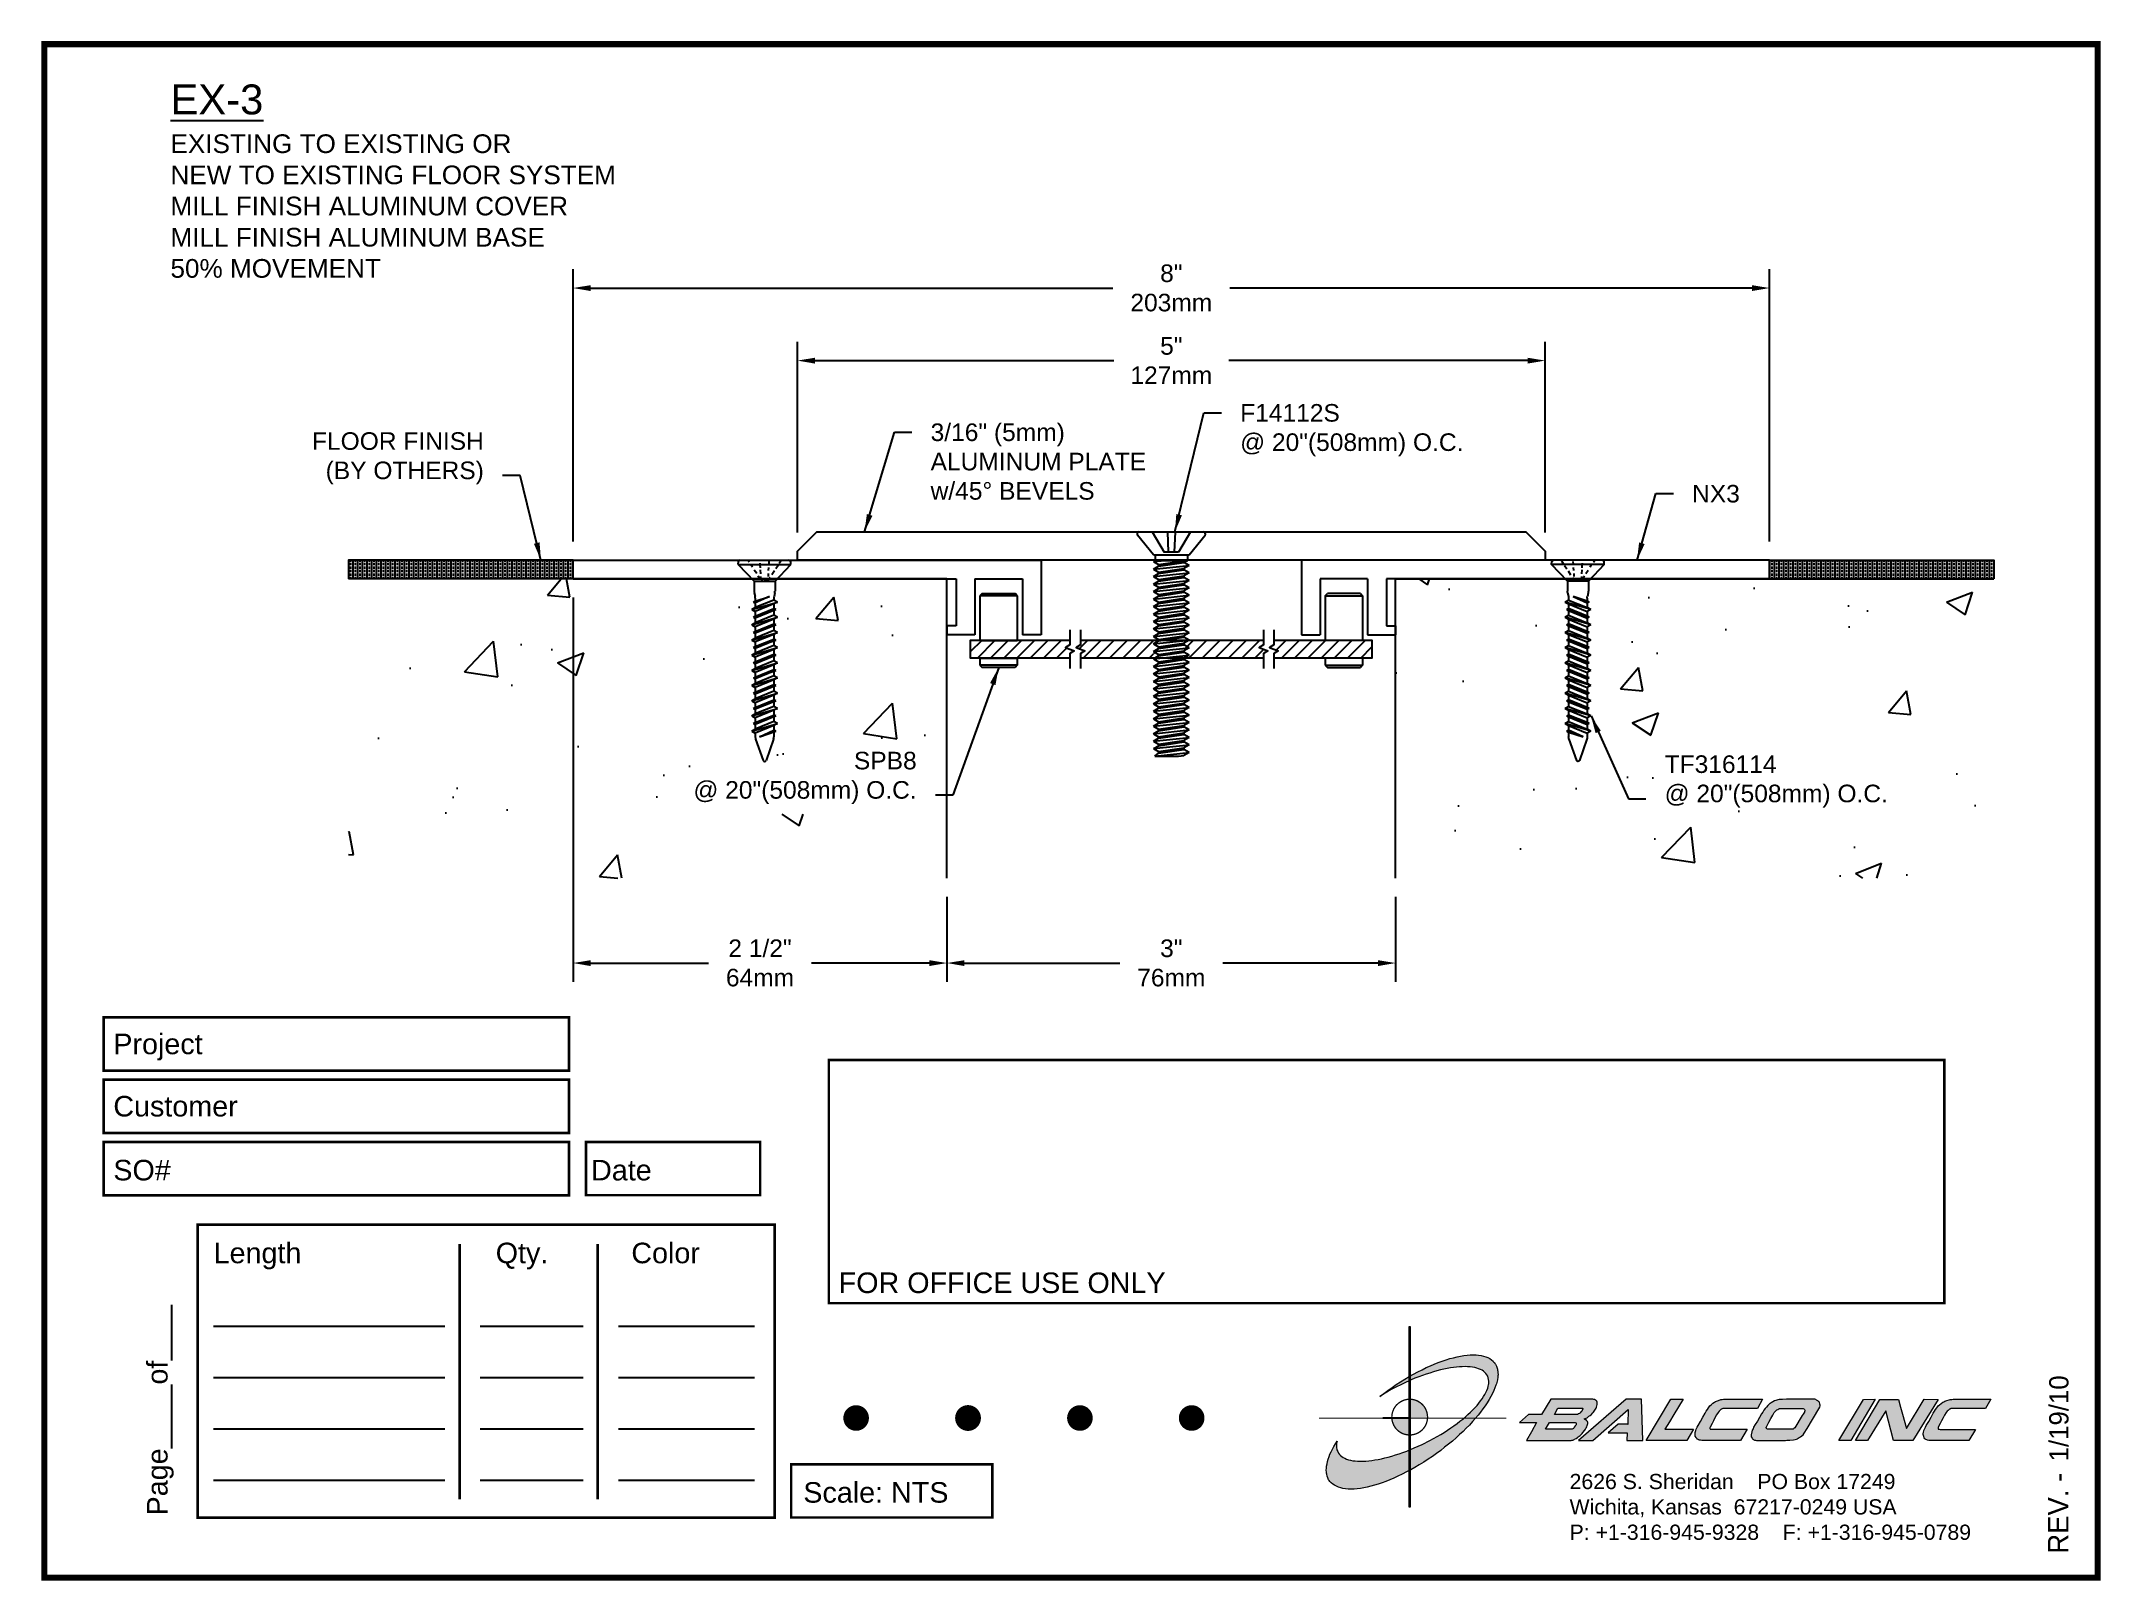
# Paper-space layout 'Layout1' of a CAD drawing. Header units: inches. Extents: x 0 to 10, y 0 to 7.5.
# The model-space entities are those that its viewports show. They can reach past a viewport. Long polylines and large blocks are cut down to what shows.
import ezdxf

# ---------------------------------------------------------------- set-up
doc = ezdxf.new("R2010")
doc.units = ezdxf.units.IN
doc.header["$MEASUREMENT"] = 0
for name, color, linetype in [('Anchors', 4, 'Continuous'), ('Border', 7, 'Continuous'), ('Conditions', 1, 'Continuous'), ('Dimensions', 3, 'Continuous'), ('Metals', 7, 'Continuous'), ('Text', 2, 'Continuous')]:
    doc.layers.add(name, color=color, linetype=linetype)
doc.styles.add('Arial', font='arial.ttf')
doc.styles.add('Copyright', font='ERASDEMI.TTF')
doc.dimstyles.new('ARIAL', dxfattribs={"dimtxt": 0.1175, "dimasz": 0.1175, "dimexe": 0.125, "dimexo": 0.125, "dimgap": 0.125, "dimtad": 0, "dimtih": 1, "dimtoh": 1, "dimdec": 4, "dimzin": 0, "dimdsep": 46, "dimlunit": 4, "dimtxsty": 'Arial', "dimcen": 0.09, "dimadec": 0, "dimazin": 0, "dimtfac": 1, "dimtdec": 4, "dimtofl": 0, "dimtmove": 0, "dimatfit": 3, "dimfxl": 0, "dimfrac": 2, "dimtolj": 1, "dimtzin": 0, "dimarcsym": 0})

psp = doc.layouts.get("Layout1")

msp = doc.modelspace()

# ---------------------------------------------------------------- texts
at = {"layer": 'Text', "attachment_point": 1, "style": 'Arial'}
for s, insert, char_height, width in [('{\\LEX-3\\P\\H0.625x;\\lEXISTING TO EXISTING OR\\PNEW TO EXISTING FLOOR SYSTEM\\PMILL FINISH ALUMINUM COVER\\PMILL FINISH ALUMINUM BASE\\P50% MOVEMENT}', (0.37227, 6.86164), 0.2, 4.1875), ('3/16" (5mm)  ALUMINUM PLATE\\Pw/45%%D BEVELS', (5.4547, 4.59568), 0.1175, 1.5988927)]:
    msp.add_mtext(s, dxfattribs=dict(at, insert=insert, char_height=char_height, width=width))
at = {"layer": 'Text', "char_height": 0.1175, "style": 'Arial'}
for s, insert, attachment_point in [('F14112S\\P@ 20"(508mm) O.C.', (7.52446, 4.72541), 1), ('FLOOR FINISH\\P(BY OTHERS)', (2.46745, 4.18823), 9), ('\\A1;NX3', (10.54596, 4.18524), 1), ('SPB8\\P@ 20"(508mm) O.C.', (5.36154, 2.05233), 9), ('TF316114\\P@ 20"(508mm) O.C.', (10.36246, 2.02846), 7)]:
    msp.add_mtext(s, dxfattribs=dict(at, insert=insert, attachment_point=attachment_point))

# ---------------------------------------------------------------- blocks, each defined once
blk = doc.blocks.new('CADlogo')
h = blk.add_hatch(color=256)
h.paths.add_polyline_path([(0.918, 1.81), (0.909, 1.81), (0.909, 1.322), (0.918, 1.327)])
h.paths.add_polyline_path([(0.918, 1.285), (0.909, 1.281), (0.909, 1.1), (0.918, 1.1)])
h.paths.add_polyline_path([(0.918, 0.917), (0.909, 0.917), (0.909, 0.762), (0.909, 0.753), (0.91, 0.753), (0.918, 0.753)])
h.paths.add_polyline_path([(0.918, 1.091), (0.918, 1.1), (0.91, 1.1), (0.909, 1.1), (0.909, 0.917), (0.918, 0.917), (0.918, 0.919), (0.915, 0.919)])
h.paths.add_polyline_path([(0.918, 0.412), (0.909, 0.407), (0.909, 0.049), (0.918, 0.049)])
h.paths.add_polyline_path([(0.918, 0.753), (0.909, 0.753), (0.909, 0.606), (0.918, 0.609)])
h.paths.add_polyline_path([(0.918, 0.609), (0.909, 0.606), (0.909, 0.407), (0.918, 0.412)])
h.paths.add_polyline_path([(0.918, 1.327), (0.909, 1.322), (0.909, 1.281), (0.918, 1.285)])
h = blk.add_hatch(color=175)
h.paths.add_polyline_path([(0.574, 0.51), (0.543, 0.506), (0.514, 0.502), (0.487, 0.499), (0.459, 0.499), (0.432, 0.497), (0.406, 0.499), (0.382, 0.5), (0.36, 0.502), (0.338, 0.508), (0.318, 0.511), (0.298, 0.519), (0.282, 0.526), (0.265, 0.533), (0.252, 0.543), (0.24, 0.553), (0.234, 0.559), (0.229, 0.564), (0.22, 0.577), (0.212, 0.592), (0.205, 0.607), (0.203, 0.616), (0.201, 0.627), (0.199, 0.643), (0.201, 0.66), (0.201, 0.671), (0.205, 0.682), (0.207, 0.694), (0.19, 0.667), (0.176, 0.641), (0.161, 0.616), (0.148, 0.59), (0.137, 0.566), (0.128, 0.543), (0.119, 0.519), (0.113, 0.495), (0.108, 0.473), (0.104, 0.451), (0.103, 0.44), (0.103, 0.429), (0.101, 0.409), (0.103, 0.391), (0.104, 0.38), (0.106, 0.371), (0.11, 0.352), (0.115, 0.336), (0.124, 0.318), (0.13, 0.31), (0.135, 0.301), (0.143, 0.294), (0.15, 0.286), (0.165, 0.274), (0.181, 0.263), (0.199, 0.254), (0.22, 0.244), (0.242, 0.237), (0.263, 0.232), (0.289, 0.228), (0.315, 0.226), (0.342, 0.226), (0.371, 0.226), (0.402, 0.23), (0.434, 0.233), (0.467, 0.239), (0.499, 0.246), (0.534, 0.254), (0.571, 0.263), (0.606, 0.275), (0.644, 0.286), (0.682, 0.301), (0.721, 0.318), (0.759, 0.334), (0.799, 0.352), (0.841, 0.371), (0.882, 0.393), (0.909, 0.407), (0.909, 0.606), (0.884, 0.596), (0.847, 0.583), (0.81, 0.57), (0.774, 0.559), (0.739, 0.548), (0.704, 0.537), (0.671, 0.53), (0.638, 0.522), (0.606, 0.515)])
h.paths.add_polyline_path([(1.18, 0.738), (1.109, 0.698), (1.034, 0.661), (0.957, 0.627), (0.918, 0.609), (0.918, 0.412), (0.924, 0.414), (0.964, 0.438), (1.006, 0.462), (1.05, 0.489), (1.092, 0.517), (1.134, 0.544), (1.174, 0.574), (1.215, 0.603), (1.253, 0.634), (1.291, 0.663), (1.328, 0.694), (1.365, 0.725), (1.399, 0.757), (1.432, 0.788), (1.463, 0.819), (1.494, 0.85), (1.524, 0.883), (1.554, 0.917), (1.44, 0.917), (1.429, 0.908), (1.401, 0.886), (1.374, 0.864), (1.343, 0.842), (1.312, 0.822), (1.28, 0.8), (1.248, 0.778), (1.215, 0.758)])
h.paths.add_polyline_path([(1.769, 1.382), (1.767, 1.393), (1.763, 1.404), (1.758, 1.422), (1.749, 1.441), (1.743, 1.45), (1.738, 1.457), (1.73, 1.464), (1.725, 1.472), (1.709, 1.485), (1.692, 1.496), (1.674, 1.506), (1.654, 1.514), (1.632, 1.521), (1.61, 1.527), (1.584, 1.53), (1.559, 1.532), (1.531, 1.532), (1.502, 1.532), (1.471, 1.53), (1.44, 1.527), (1.407, 1.521), (1.374, 1.514), (1.339, 1.505), (1.304, 1.496), (1.268, 1.485), (1.229, 1.472), (1.191, 1.457), (1.152, 1.442), (1.114, 1.426), (1.074, 1.408), (1.034, 1.388), (0.991, 1.367), (0.951, 1.346), (0.918, 1.327), (0.918, 1.285), (0.926, 1.289), (0.964, 1.305), (1.001, 1.32), (1.037, 1.333), (1.074, 1.346), (1.109, 1.356), (1.143, 1.367), (1.178, 1.378), (1.213, 1.386), (1.246, 1.393), (1.277, 1.4), (1.31, 1.406), (1.339, 1.41), (1.368, 1.413), (1.398, 1.417), (1.425, 1.417), (1.452, 1.419), (1.476, 1.417), (1.502, 1.415), (1.524, 1.413), (1.546, 1.408), (1.566, 1.404), (1.584, 1.397), (1.602, 1.389), (1.617, 1.382), (1.632, 1.373), (1.644, 1.362), (1.65, 1.356), (1.655, 1.351), (1.665, 1.338), (1.672, 1.325), (1.677, 1.309), (1.681, 1.294), (1.683, 1.278), (1.683, 1.261), (1.683, 1.252), (1.681, 1.243), (1.677, 1.225), (1.672, 1.207), (1.665, 1.186), (1.655, 1.166), (1.644, 1.146), (1.632, 1.126), (1.619, 1.106), (1.602, 1.084), (1.586, 1.062), (1.568, 1.04), (1.548, 1.018), (1.527, 0.996), (1.504, 0.974), (1.48, 0.952), (1.456, 0.93), (1.44, 0.917), (1.554, 0.917), (1.579, 0.945), (1.602, 0.976), (1.626, 1.007), (1.648, 1.038), (1.668, 1.067), (1.687, 1.097), (1.703, 1.128), (1.719, 1.155), (1.732, 1.185), (1.743, 1.212), (1.752, 1.239), (1.758, 1.252), (1.762, 1.265), (1.767, 1.291), (1.771, 1.314), (1.771, 1.327), (1.773, 1.338), (1.771, 1.362), (1.771, 1.373)])
h.paths.add_polyline_path([(0.867, 1.296), (0.825, 1.271), (0.781, 1.243), (0.741, 1.214), (0.701, 1.186), (0.66, 1.157), (0.622, 1.128), (0.675, 1.161), (0.732, 1.194), (0.79, 1.225), (0.82, 1.239), (0.851, 1.254), (0.909, 1.281), (0.909, 1.322)])
h = blk.add_hatch(color=256)
h.paths.add_polyline_path([(1.074, 0.991), (1.07, 1.001), (1.065, 1.011), (1.059, 1.021), (1.053, 1.03), (1.046, 1.038), (1.039, 1.047), (1.031, 1.054), (1.022, 1.062), (1.014, 1.068), (1.004, 1.074), (0.995, 1.08), (0.985, 1.085), (0.975, 1.089), (0.964, 1.093), (0.954, 1.096), (0.943, 1.098), (0.932, 1.099), (0.921, 1.1), (0.918, 1.1), (0.918, 0.917), (0.94, 0.917), (1.086, 0.917), (1.087, 0.927), (1.086, 0.938), (1.085, 0.949), (1.083, 0.96), (1.081, 0.97), (1.078, 0.981)])
h.paths.add_polyline_path([(0.909, 0.917), (0.739, 0.917), (0.74, 0.91), (0.741, 0.899), (0.743, 0.888), (0.746, 0.878), (0.75, 0.867), (0.754, 0.857), (0.758, 0.847), (0.764, 0.837), (0.77, 0.828), (0.776, 0.819), (0.783, 0.811), (0.791, 0.803), (0.799, 0.795), (0.808, 0.788), (0.817, 0.782), (0.826, 0.776), (0.836, 0.771), (0.846, 0.766), (0.856, 0.762), (0.867, 0.759), (0.877, 0.757), (0.888, 0.755), (0.899, 0.753), (0.909, 0.753)])
h.paths.add_polyline_path([(0.918, 1.1), (0.91, 1.1), (0.909, 1.1), (0.909, 0.917), (0.918, 0.917)])
h = blk.add_hatch(color=256)
h.paths.add_polyline_path([(2.148, 0.874), (2.098, 0.784), (2.049, 0.7), (2.484, 0.7), (2.491, 0.702), (2.501, 0.703), (2.508, 0.705), (2.512, 0.707), (2.517, 0.711), (2.532, 0.72), (2.546, 0.729), (2.554, 0.735), (2.563, 0.74), (2.572, 0.747), (2.581, 0.757), (2.59, 0.768), (2.599, 0.777), (2.616, 0.799), (2.623, 0.811), (2.63, 0.822), (2.636, 0.833), (2.641, 0.844), (2.645, 0.855), (2.647, 0.864), (2.647, 0.879), (2.645, 0.883), (2.641, 0.886), (2.638, 0.892), (2.629, 0.899), (2.619, 0.905), (2.612, 0.91), (2.64, 0.921), (2.658, 0.936), (2.669, 0.943), (2.678, 0.95), (2.694, 0.967), (2.702, 0.976), (2.709, 0.985), (2.716, 0.994), (2.722, 1.005), (2.727, 1.014), (2.731, 1.025), (2.735, 1.038), (2.736, 1.049), (2.738, 1.062), (2.738, 1.073), (2.733, 1.082), (2.727, 1.088), (2.72, 1.093), (2.713, 1.097), (2.704, 1.099), (2.694, 1.1), (2.685, 1.102), (2.674, 1.102), (2.285, 1.102), (2.195, 0.952), (2.069, 0.952), (1.981, 0.874)])
h.paths.add_polyline_path([(2.274, 0.874), (2.53, 0.874), (2.534, 0.865), (2.532, 0.852), (2.524, 0.841), (2.515, 0.828), (2.505, 0.815), (2.493, 0.81), (2.49, 0.808), (2.235, 0.808)], flags=16)
h.paths.add_polyline_path([(2.321, 0.952), (2.356, 1.014), (2.587, 1.014), (2.592, 1.014), (2.597, 1.014), (2.597, 1.003), (2.59, 0.991), (2.583, 0.98), (2.569, 0.966), (2.555, 0.958), (2.546, 0.952), (2.535, 0.952)], flags=16)
h.paths.add_polyline_path([(3.04, 1.002), (3.036, 0.859), (2.941, 0.859), (2.844, 0.773), (3.031, 0.773), (3.027, 0.7), (3.181, 0.7), (3.168, 1.102), (3.02, 1.102), (2.557, 0.7), (2.694, 0.7)])
h.paths.add_polyline_path([(3.214, 0.7), (3.611, 0.7), (3.675, 0.808), (3.397, 0.808), (3.441, 0.881), (3.483, 0.952), (3.574, 1.102), (3.454, 1.102)])
h.paths.add_polyline_path([(3.788, 0.965), (3.766, 0.927), (3.743, 0.885), (3.721, 0.846), (3.71, 0.83), (3.702, 0.811), (3.697, 0.795), (3.693, 0.778), (3.691, 0.769), (3.691, 0.76), (3.691, 0.749), (3.693, 0.74), (3.7, 0.727), (3.708, 0.716), (3.711, 0.714), (3.724, 0.705), (3.733, 0.702), (3.744, 0.702), (3.757, 0.7), (3.774, 0.7), (4.134, 0.7), (4.196, 0.808), (3.854, 0.808), (3.841, 0.808), (3.833, 0.816), (3.836, 0.826), (3.843, 0.841), (3.856, 0.864), (3.869, 0.892), (3.883, 0.921), (3.898, 0.949), (3.914, 0.972), (3.924, 0.983), (3.931, 0.992), (3.943, 1.002), (3.954, 1.008), (3.969, 1.011), (4.297, 1.011), (4.346, 1.102), (4.238, 1.102), (4.15, 1.102), (4.075, 1.1), (3.997, 1.102), (3.982, 1.1), (3.968, 1.1), (3.955, 1.099), (3.942, 1.097), (3.92, 1.089), (3.9, 1.082), (3.889, 1.078), (3.88, 1.073), (3.863, 1.062), (3.849, 1.049), (3.834, 1.035), (3.821, 1.018), (3.81, 1.002), (3.799, 0.983)])
h.paths.add_polyline_path([(4.509, 1.097), (4.496, 1.095), (4.485, 1.093), (4.476, 1.089), (4.465, 1.086), (4.447, 1.077), (4.43, 1.066), (4.421, 1.06), (4.414, 1.055), (4.399, 1.04), (4.386, 1.025), (4.372, 1.011), (4.361, 0.994), (4.35, 0.976), (4.337, 0.96), (4.317, 0.923), (4.297, 0.888), (4.275, 0.855), (4.26, 0.828), (4.255, 0.813), (4.247, 0.799), (4.244, 0.784), (4.242, 0.777), (4.24, 0.769), (4.238, 0.753), (4.238, 0.735), (4.246, 0.722), (4.251, 0.714), (4.253, 0.713), (4.257, 0.711), (4.262, 0.705), (4.269, 0.703), (4.278, 0.702), (4.289, 0.7), (4.564, 0.7), (4.571, 0.7), (4.584, 0.702), (4.613, 0.703), (4.648, 0.707), (4.664, 0.709), (4.677, 0.713), (4.686, 0.716), (4.694, 0.722), (4.705, 0.727), (4.717, 0.735), (4.73, 0.744), (4.741, 0.755), (4.752, 0.769), (4.781, 0.815), (4.833, 0.903), (4.906, 1.025), (4.908, 1.035), (4.908, 1.046), (4.906, 1.051), (4.906, 1.057), (4.9, 1.069), (4.893, 1.08), (4.889, 1.082), (4.888, 1.086), (4.88, 1.089), (4.873, 1.093), (4.866, 1.097), (4.856, 1.1), (4.846, 1.1), (4.844, 1.1), (4.73, 1.1), (4.626, 1.1), (4.58, 1.1), (4.542, 1.099), (4.524, 1.099)])
h.paths.add_polyline_path([(4.527, 1.011), (4.54, 1.011), (4.745, 1.011), (4.752, 1.003), (4.758, 0.998), (4.758, 0.985), (4.756, 0.98), (4.754, 0.974), (4.749, 0.965), (4.743, 0.956), (4.734, 0.941), (4.663, 0.821), (4.648, 0.812), (4.639, 0.81), (4.633, 0.808), (4.622, 0.808), (4.61, 0.808), (4.416, 0.808), (4.398, 0.808), (4.39, 0.813), (4.387, 0.813), (4.385, 0.819), (4.378, 0.825), (4.385, 0.832), (4.408, 0.877), (4.428, 0.914), (4.447, 0.945), (4.454, 0.96), (4.461, 0.971), (4.474, 0.986), (4.487, 0.996), (4.496, 1.002), (4.508, 1.009), (4.516, 1.009)], flags=16)
h.paths.add_polyline_path([(5.089, 0.698), (5.206, 0.698), (5.445, 1.1), (5.33, 1.099)])
h.paths.add_polyline_path([(5.489, 1.099), (5.252, 0.698), (5.37, 0.698), (5.548, 0.987), (5.621, 0.698), (5.811, 0.698), (6.055, 1.099), (5.919, 1.1), (5.749, 0.817), (5.709, 0.954), (5.691, 1.024), (5.672, 1.099)])
h.paths.add_polyline_path([(6.086, 1.06), (6.069, 1.047), (6.056, 1.035), (6.044, 1.018), (6.031, 1.002), (6.02, 0.983), (6.009, 0.965), (5.987, 0.925), (5.965, 0.885), (5.941, 0.846), (5.932, 0.828), (5.923, 0.811), (5.917, 0.795), (5.914, 0.778), (5.912, 0.769), (5.912, 0.758), (5.914, 0.749), (5.916, 0.738), (5.921, 0.725), (5.928, 0.716), (5.936, 0.709), (5.945, 0.705), (5.954, 0.702), (5.965, 0.7), (5.98, 0.7), (5.994, 0.7), (6.355, 0.7), (6.419, 0.806), (6.073, 0.806), (6.056, 0.811), (6.056, 0.821), (6.056, 0.826), (6.064, 0.841), (6.077, 0.864), (6.089, 0.892), (6.104, 0.919), (6.119, 0.947), (6.135, 0.972), (6.144, 0.983), (6.153, 0.992), (6.163, 1), (6.166, 1.003), (6.172, 1.005), (6.178, 1.008), (6.19, 1.011), (6.517, 1.011), (6.569, 1.1), (6.459, 1.102), (6.373, 1.1), (6.296, 1.1), (6.217, 1.1), (6.203, 1.1), (6.19, 1.099), (6.175, 1.099), (6.164, 1.095), (6.141, 1.089), (6.12, 1.082), (6.111, 1.077), (6.102, 1.073)])
blk.add_hatch(color=256).paths.add_polyline_path([(0.918, 0.609), (0.909, 0.606), (0.909, 0.407), (0.918, 0.412)])
for q in [(0.65, 0.917), (0.909, 0.648)]:
    blk.add_line((0.909, 0.917), q)
at = {"color": 7, "lineweight": 0}
for points in [[(0.909, 1.81), (0.918, 1.81), (0.918, 0.049), (0.909, 0.049), (0.909, 1.81)], [(2.738, 1.073), (2.733, 1.082), (2.727, 1.088), (2.72, 1.093), (2.713, 1.097), (2.704, 1.099), (2.694, 1.1), (2.685, 1.102), (2.674, 1.102), (2.285, 1.102), (2.195, 0.952), (2.069, 0.952), (1.981, 0.874), (2.148, 0.874), (2.098, 0.784), (2.049, 0.7), (2.484, 0.7), (2.491, 0.702), (2.501, 0.703), (2.508, 0.705), (2.512, 0.707), (2.517, 0.711), (2.532, 0.72), (2.546, 0.729), (2.554, 0.735), (2.563, 0.74), (2.572, 0.747), (2.581, 0.757), (2.59, 0.768), (2.599, 0.777), (2.616, 0.799), (2.623, 0.811), (2.63, 0.822), (2.636, 0.833), (2.641, 0.844), (2.645, 0.855), (2.647, 0.864), (2.647, 0.874), (2.647, 0.879), (2.645, 0.883), (2.641, 0.886), (2.638, 0.892), (2.629, 0.899), (2.619, 0.905), (2.612, 0.91), (2.64, 0.921), (2.658, 0.936), (2.669, 0.943), (2.678, 0.95), (2.694, 0.967), (2.702, 0.976), (2.709, 0.985), (2.716, 0.994), (2.722, 1.005), (2.727, 1.014), (2.731, 1.025), (2.735, 1.038), (2.736, 1.049), (2.738, 1.062), (2.738, 1.073), (2.738, 1.073)], [(2.587, 0.985), (2.583, 0.98), (2.572, 0.969), (2.565, 0.963), (2.555, 0.958), (2.546, 0.952), (2.535, 0.952), (2.321, 0.952), (2.356, 1.014), (2.587, 1.014), (2.592, 1.014), (2.594, 1.014), (2.596, 1.013), (2.597, 1.011), (2.597, 1.005), (2.596, 1), (2.59, 0.991), (2.587, 0.985), (2.587, 0.985)], [(3.027, 0.7), (3.181, 0.7), (3.168, 1.102), (3.02, 1.102), (2.557, 0.7), (2.694, 0.7), (3.04, 1.002), (3.036, 0.859), (3.038, 0.859), (2.941, 0.859), (2.844, 0.773), (3.031, 0.773), (3.027, 0.7), (3.027, 0.7)], [(3.214, 0.7), (3.454, 1.102), (3.574, 1.102), (3.483, 0.952), (3.441, 0.881), (3.397, 0.808), (3.675, 0.808), (3.611, 0.7), (3.214, 0.7), (3.214, 0.7)], [(3.969, 1.011), (3.96, 1.009), (3.955, 1.007), (3.949, 1.005), (3.946, 1.003), (3.94, 1), (3.931, 0.992), (3.924, 0.983), (3.914, 0.972), (3.898, 0.949), (3.883, 0.921), (3.869, 0.892), (3.856, 0.864), (3.843, 0.841), (3.836, 0.826), (3.834, 0.821), (3.834, 0.817), (3.836, 0.813), (3.839, 0.81), (3.847, 0.808), (3.854, 0.808), (4.196, 0.808), (4.134, 0.7), (3.774, 0.7), (3.757, 0.7), (3.744, 0.702), (3.733, 0.702), (3.724, 0.705), (3.715, 0.711), (3.711, 0.713), (3.708, 0.716), (3.7, 0.727), (3.693, 0.74), (3.691, 0.749), (3.691, 0.76), (3.691, 0.769), (3.693, 0.778), (3.697, 0.795), (3.702, 0.811), (3.71, 0.83), (3.721, 0.846), (3.743, 0.885), (3.766, 0.927), (3.788, 0.965), (3.799, 0.983), (3.81, 1.002), (3.821, 1.018), (3.834, 1.035), (3.849, 1.049), (3.863, 1.062), (3.88, 1.073), (3.889, 1.078), (3.9, 1.082), (3.92, 1.089), (3.942, 1.097), (3.955, 1.099), (3.968, 1.1), (3.982, 1.1), (3.997, 1.102), (4.075, 1.1), (4.15, 1.102), (4.238, 1.102), (4.346, 1.102), (4.297, 1.011), (3.969, 1.011), (3.969, 1.011)], [(4.846, 1.1), (4.844, 1.1), (4.73, 1.1), (4.626, 1.1), (4.58, 1.1), (4.542, 1.099), (4.524, 1.099), (4.509, 1.097), (4.496, 1.095), (4.485, 1.093), (4.476, 1.089), (4.465, 1.086), (4.447, 1.077), (4.43, 1.066), (4.421, 1.06), (4.414, 1.055), (4.399, 1.04), (4.386, 1.025), (4.372, 1.011), (4.361, 0.994), (4.35, 0.976), (4.337, 0.96), (4.317, 0.923), (4.297, 0.888), (4.275, 0.855), (4.26, 0.828), (4.255, 0.813), (4.247, 0.799), (4.244, 0.784), (4.242, 0.777), (4.24, 0.769), (4.238, 0.753), (4.238, 0.735), (4.246, 0.722), (4.251, 0.714), (4.253, 0.713), (4.257, 0.711), (4.262, 0.705), (4.269, 0.703), (4.278, 0.702), (4.289, 0.7), (4.564, 0.7), (4.571, 0.7), (4.584, 0.702), (4.613, 0.703), (4.648, 0.707), (4.664, 0.709), (4.677, 0.713), (4.686, 0.716), (4.694, 0.722), (4.705, 0.727), (4.717, 0.735), (4.73, 0.744), (4.741, 0.755), (4.752, 0.769), (4.781, 0.815), (4.833, 0.903), (4.906, 1.025), (4.908, 1.035), (4.908, 1.046), (4.906, 1.051), (4.906, 1.057), (4.9, 1.069), (4.897, 1.075), (4.893, 1.08), (4.889, 1.082), (4.888, 1.086), (4.88, 1.089), (4.873, 1.093), (4.866, 1.097), (4.856, 1.1), (4.846, 1.1), (4.846, 1.1)], [(4.734, 0.941), (4.663, 0.821), (4.653, 0.815), (4.646, 0.811), (4.639, 0.81), (4.633, 0.808), (4.622, 0.808), (4.61, 0.808), (4.416, 0.808), (4.403, 0.808), (4.396, 0.81), (4.39, 0.813), (4.388, 0.813), (4.386, 0.815), (4.385, 0.819), (4.383, 0.821), (4.383, 0.826), (4.383, 0.83), (4.385, 0.832), (4.408, 0.877), (4.428, 0.914), (4.447, 0.945), (4.454, 0.96), (4.461, 0.971), (4.471, 0.982), (4.478, 0.989), (4.487, 0.996), (4.496, 1.002), (4.505, 1.007), (4.511, 1.009), (4.516, 1.009), (4.527, 1.011), (4.54, 1.011), (4.743, 1.011), (4.749, 1.007), (4.752, 1.003), (4.756, 1), (4.758, 0.994), (4.758, 0.985), (4.756, 0.98), (4.754, 0.974), (4.749, 0.965), (4.743, 0.956), (4.734, 0.941), (4.734, 0.941)], [(5.089, 0.698), (5.33, 1.099), (5.445, 1.1), (5.206, 0.698), (5.091, 0.698), (5.089, 0.698), (5.089, 0.698)], [(5.811, 0.698), (5.621, 0.698), (5.548, 0.987), (5.37, 0.698), (5.252, 0.698), (5.489, 1.099), (5.672, 1.099), (5.691, 1.024), (5.709, 0.954), (5.749, 0.817), (5.919, 1.1), (6.055, 1.099), (5.811, 0.698), (5.811, 0.698)], [(6.19, 1.011), (6.181, 1.009), (6.175, 1.007), (6.172, 1.005), (6.166, 1.003), (6.163, 1), (6.153, 0.992), (6.144, 0.983), (6.135, 0.972), (6.119, 0.947), (6.104, 0.919), (6.089, 0.892), (6.077, 0.864), (6.064, 0.841), (6.056, 0.826), (6.056, 0.821), (6.056, 0.815), (6.058, 0.811), (6.062, 0.81), (6.067, 0.808), (6.077, 0.806), (6.419, 0.806), (6.355, 0.7), (5.994, 0.7), (5.98, 0.7), (5.965, 0.7), (5.954, 0.702), (5.945, 0.705), (5.936, 0.709), (5.932, 0.713), (5.928, 0.716), (5.921, 0.725), (5.916, 0.738), (5.914, 0.749), (5.912, 0.758), (5.912, 0.769), (5.914, 0.778), (5.917, 0.795), (5.923, 0.811), (5.932, 0.828), (5.941, 0.846), (5.965, 0.885), (5.987, 0.925), (6.009, 0.965), (6.02, 0.983), (6.031, 1.002), (6.044, 1.018), (6.056, 1.035), (6.069, 1.047), (6.086, 1.06), (6.102, 1.073), (6.111, 1.077), (6.12, 1.082), (6.141, 1.089), (6.164, 1.095), (6.175, 1.099), (6.19, 1.099), (6.203, 1.1), (6.217, 1.1), (6.296, 1.1), (6.373, 1.1), (6.459, 1.102), (6.569, 1.1), (6.517, 1.011), (6.19, 1.011), (6.19, 1.011)], [(2.484, 0.808), (2.235, 0.808), (2.274, 0.874), (2.524, 0.874), (2.53, 0.872), (2.532, 0.87), (2.533, 0.866), (2.533, 0.863), (2.532, 0.852), (2.524, 0.841), (2.515, 0.828), (2.506, 0.817), (2.501, 0.813), (2.493, 0.81), (2.49, 0.808), (2.486, 0.808), (2.484, 0.808), (2.484, 0.808)]]:
    blk.add_lwpolyline(points, dxfattribs=at)
at = {"color": 175, "lineweight": 0}
blk.add_lwpolyline([(1.758, 1.422), (1.763, 1.404), (1.767, 1.393), (1.769, 1.382), (1.771, 1.373), (1.771, 1.362), (1.773, 1.338), (1.771, 1.327), (1.771, 1.314), (1.767, 1.291), (1.762, 1.265), (1.758, 1.252), (1.752, 1.239), (1.743, 1.212), (1.732, 1.185), (1.719, 1.155), (1.703, 1.128), (1.687, 1.097), (1.668, 1.067), (1.648, 1.038), (1.626, 1.007), (1.602, 0.976), (1.579, 0.945), (1.551, 0.914), (1.524, 0.883), (1.494, 0.85), (1.463, 0.819), (1.432, 0.788), (1.399, 0.757), (1.365, 0.725), (1.328, 0.694), (1.291, 0.663), (1.253, 0.634), (1.215, 0.603), (1.174, 0.574), (1.134, 0.544), (1.092, 0.517), (1.05, 0.489), (1.006, 0.462), (0.964, 0.438), (0.924, 0.414), (0.882, 0.393), (0.841, 0.371), (0.799, 0.352), (0.759, 0.334), (0.721, 0.318), (0.682, 0.301), (0.644, 0.286), (0.606, 0.275), (0.571, 0.263), (0.534, 0.254), (0.499, 0.246), (0.467, 0.239), (0.434, 0.233), (0.402, 0.23), (0.371, 0.226), (0.342, 0.226), (0.315, 0.226), (0.289, 0.228), (0.263, 0.232), (0.242, 0.237), (0.22, 0.244), (0.199, 0.254), (0.181, 0.263), (0.165, 0.274), (0.15, 0.286), (0.143, 0.294), (0.135, 0.301), (0.13, 0.31), (0.124, 0.318), (0.115, 0.336), (0.11, 0.352), (0.106, 0.371), (0.104, 0.38), (0.103, 0.391), (0.101, 0.409), (0.103, 0.429), (0.103, 0.44), (0.104, 0.451), (0.108, 0.473), (0.113, 0.495), (0.119, 0.519), (0.128, 0.543), (0.137, 0.566), (0.148, 0.59), (0.161, 0.616), (0.176, 0.641), (0.19, 0.667), (0.207, 0.694), (0.205, 0.682), (0.201, 0.671), (0.201, 0.66), (0.199, 0.649), (0.199, 0.638), (0.201, 0.627), (0.203, 0.616), (0.205, 0.607), (0.212, 0.592), (0.22, 0.577), (0.229, 0.564), (0.234, 0.559), (0.24, 0.553), (0.252, 0.543), (0.265, 0.533), (0.282, 0.526), (0.298, 0.519), (0.318, 0.511), (0.338, 0.508), (0.36, 0.502), (0.382, 0.5), (0.406, 0.499), (0.432, 0.497), (0.459, 0.499), (0.487, 0.499), (0.514, 0.502), (0.543, 0.506), (0.574, 0.51), (0.606, 0.515), (0.638, 0.522), (0.671, 0.53), (0.704, 0.537), (0.739, 0.548), (0.774, 0.559), (0.81, 0.57), (0.847, 0.583), (0.884, 0.596), (0.92, 0.61), (0.957, 0.627), (1.034, 0.661), (1.109, 0.698), (1.18, 0.738), (1.215, 0.758), (1.248, 0.778), (1.28, 0.8), (1.312, 0.822), (1.343, 0.842), (1.374, 0.864), (1.401, 0.886), (1.429, 0.908), (1.456, 0.93), (1.48, 0.952), (1.504, 0.974), (1.527, 0.996), (1.548, 1.018), (1.568, 1.04), (1.586, 1.062), (1.602, 1.084), (1.619, 1.106), (1.632, 1.126), (1.644, 1.146), (1.655, 1.166), (1.665, 1.186), (1.672, 1.207), (1.677, 1.225), (1.681, 1.243), (1.683, 1.252), (1.683, 1.261), (1.683, 1.278), (1.681, 1.294), (1.677, 1.309), (1.672, 1.325), (1.665, 1.338), (1.655, 1.351), (1.65, 1.356), (1.644, 1.362), (1.632, 1.373), (1.617, 1.382), (1.602, 1.389), (1.584, 1.397), (1.566, 1.404), (1.546, 1.408), (1.524, 1.413), (1.502, 1.415), (1.476, 1.417), (1.452, 1.419), (1.425, 1.417), (1.398, 1.417), (1.368, 1.413), (1.339, 1.41), (1.31, 1.406), (1.277, 1.4), (1.246, 1.393), (1.213, 1.386), (1.178, 1.378), (1.143, 1.367), (1.109, 1.356), (1.074, 1.346), (1.037, 1.333), (1.001, 1.32), (0.964, 1.305), (0.926, 1.289), (0.851, 1.254), (0.82, 1.239), (0.79, 1.225), (0.732, 1.194), (0.675, 1.161), (0.622, 1.128), (0.66, 1.157), (0.701, 1.186), (0.741, 1.214), (0.781, 1.243), (0.825, 1.271), (0.867, 1.296), (0.909, 1.322), (0.951, 1.346), (0.991, 1.367), (1.034, 1.388), (1.074, 1.408), (1.114, 1.426), (1.152, 1.442), (1.191, 1.457), (1.229, 1.472), (1.268, 1.485), (1.304, 1.496), (1.339, 1.505), (1.374, 1.514), (1.407, 1.521), (1.44, 1.527), (1.471, 1.53), (1.502, 1.532), (1.531, 1.532), (1.559, 1.532), (1.584, 1.53), (1.61, 1.527), (1.632, 1.521), (1.654, 1.514), (1.674, 1.506), (1.692, 1.496), (1.709, 1.485), (1.725, 1.472), (1.73, 1.464), (1.738, 1.457), (1.743, 1.45), (1.749, 1.441), (1.758, 1.422), (1.758, 1.422)], dxfattribs=at)
at = {"color": 7, "lineweight": 0, "const_width": 0.0128}
blk.add_lwpolyline([(1.087, 0.927), (1.086, 0.938), (1.085, 0.949), (1.083, 0.96), (1.081, 0.97), (1.078, 0.981), (1.074, 0.991), (1.07, 1.001), (1.065, 1.011), (1.059, 1.021), (1.053, 1.03), (1.046, 1.038), (1.039, 1.047), (1.031, 1.054), (1.022, 1.062), (1.014, 1.068), (1.004, 1.074), (0.995, 1.08), (0.985, 1.085), (0.975, 1.089), (0.964, 1.093), (0.954, 1.096), (0.943, 1.098), (0.932, 1.099), (0.921, 1.1), (0.91, 1.1), (0.899, 1.1), (0.888, 1.099), (0.877, 1.097), (0.867, 1.094), (0.856, 1.091), (0.846, 1.087), (0.836, 1.082), (0.826, 1.077), (0.817, 1.071), (0.808, 1.065), (0.799, 1.058), (0.791, 1.05), (0.783, 1.043), (0.776, 1.034), (0.77, 1.025), (0.764, 1.016), (0.758, 1.006), (0.754, 0.996), (0.75, 0.986), (0.746, 0.976), (0.743, 0.965), (0.741, 0.954), (0.74, 0.943), (0.739, 0.932), (0.739, 0.921), (0.74, 0.91), (0.741, 0.899), (0.743, 0.888), (0.746, 0.878), (0.75, 0.867), (0.754, 0.857), (0.758, 0.847), (0.764, 0.837), (0.77, 0.828), (0.776, 0.819), (0.783, 0.811), (0.791, 0.803), (0.799, 0.795), (0.808, 0.788), (0.817, 0.782), (0.826, 0.776), (0.836, 0.771), (0.846, 0.766), (0.856, 0.762), (0.867, 0.759), (0.877, 0.757), (0.888, 0.755), (0.899, 0.753), (0.91, 0.753), (0.921, 0.753), (0.932, 0.754), (0.943, 0.756), (0.954, 0.758), (0.964, 0.761), (0.975, 0.764), (0.985, 0.769), (0.995, 0.773), (1.004, 0.779), (1.014, 0.785), (1.022, 0.792), (1.031, 0.799), (1.039, 0.807), (1.046, 0.815), (1.053, 0.824), (1.059, 0.833), (1.065, 0.842), (1.07, 0.852), (1.074, 0.862), (1.078, 0.872), (1.081, 0.883), (1.083, 0.894), (1.085, 0.905), (1.086, 0.916), (1.087, 0.927)], dxfattribs=at)
at = {"color": 7, "lineweight": 0}
blk.add_lwpolyline([(1.853, 0.917, 0.0091, 0.0091, 0), (0.029, 0.917, 0.00366, 0.00366, 0), (0.029, 0.917, 0.00366, 0.00366, 0)], format="xyseb", dxfattribs=at)
blk = doc.blocks.new('ACADlogo')
blk.add_blockref('CADlogo', (-0.011, 7.152))
blk = doc.blocks.new('ejcnosingdetailsheet')
at = {"layer": 'Border', "color": 253}
for p, q in [((0.823, 1.224), (1.95, 1.224)), ((2.122, 1.224), (2.622, 1.224)), ((2.794, 1.224), (3.457, 1.224)), ((0.823, 0.974), (1.95, 0.974)), ((2.122, 0.974), (2.622, 0.974)), ((2.794, 0.974), (3.457, 0.974)), ((0.823, 0.724), (1.95, 0.724)), ((2.122, 0.724), (2.622, 0.724)), ((2.794, 0.724), (3.457, 0.724)), ((0.823, 0.474), (1.95, 0.474)), ((2.122, 0.474), (2.622, 0.474)), ((2.794, 0.474), (3.457, 0.474))]:
    blk.add_line(p, q, dxfattribs=at)
at = {"layer": 'Border'}
for points, const_width in [([(0, 7.461), (9.993, 7.461), (9.993, 0), (0, 0)], 0.03), ([(0.289, 2.727), (2.554, 2.727), (2.554, 2.467), (0.289, 2.467)], 0.0125), ([(9.247, 1.336), (3.818, 1.336), (3.818, 2.519), (9.247, 2.519)], 0.0125), ([(0.289, 2.423), (2.554, 2.423), (2.554, 2.164), (0.289, 2.164)], 0.0125), ([(0.289, 2.12), (2.554, 2.12), (2.554, 1.86), (0.289, 1.86)], 0.0125), ([(2.636, 1.861), (2.636, 2.12), (3.484, 2.12), (3.484, 1.861)], 0.0125), ([(3.554, 0.292), (0.747, 0.292), (0.747, 1.718), (3.554, 1.718)], 0.0125), ([(3.635, 0.552), (4.614, 0.552), (4.614, 0.293), (3.635, 0.293)], 0.0125)]:
    blk.add_lwpolyline(points, close=True, dxfattribs=dict(at, const_width=const_width))
at = {"layer": 'Border', "const_width": 0.0125}
for points in [[(2.022, 1.623), (2.022, 0.382)], [(2.693, 1.623), (2.693, 0.382)]]:
    blk.add_lwpolyline(points, dxfattribs=at)
at = {"layer": 'Border', "color": 175, "const_width": 0.0625}
for points in [[(3.92, 0.777, 1), (3.982, 0.777, 1)], [(4.464, 0.777, 1), (4.527, 0.777, 1)], [(5.009, 0.777, 1), (5.071, 0.777, 1)], [(5.553, 0.777, 1), (5.615, 0.777, 1)]]:
    blk.add_lwpolyline(points, format="xyb", close=True, dxfattribs=at)
at = {"layer": 'Border', "xscale": 0.5, "yscale": 0.5, "zscale": 0.5}
blk.add_blockref('ACADlogo', (6.194, -3.258), dxfattribs=at)
at = {"layer": 'Border', "style": 'Arial'}
for s, p in [('Project', (0.336, 2.547)), ('Customer', (0.336, 2.244)), ('SO#', (0.336, 1.933)), ('Date', (2.661, 1.933)), ('Length', (0.824, 1.53)), ('Qty.', (2.197, 1.53)), ('Color', (2.857, 1.53)), ('FOR OFFICE USE ONLY', (3.866, 1.385)), ('Scale: NTS', (3.694, 0.365))]:
    blk.add_text(s, height=0.1, dxfattribs=at).set_placement(p)
blk.add_text('Page%%u        %%uof%%u       ', height=0.1, rotation=90, dxfattribs=at).set_placement((0.6, 0.303))
at = {"layer": 'Border', "insert": (7.423, 0.505), "char_height": 0.074, "width": 2.3438, "attachment_point": 1, "style": 'Arial'}
blk.add_mtext('2626 S. Sheridan    PO Box 17249\\PWichita, Kansas  67217-0249 USA \\PP: +1-316-945-9328    F: +1-316-945-0789', dxfattribs=at)
blk = doc.blocks.new('REV')
at = {"style": 'Copyright'}
blk.add_text('REV. -', height=0.1, rotation=90, dxfattribs=at).set_placement((-0.142, 0.117))
at = {"style": 'Copyright', "flags": 4}
blk.add_attdef('REVISIONDATE', (-0.142, 0.566), '', height=0.0938, rotation=90, dxfattribs=at)
blk = doc.blocks.new('nx3')
for p, q in [((0, 0.375), (0, 0.5)), ((0, 0.5), (3.13, 0.5)), ((3.13, 0.5), (3.13, 0)), ((0, 0.375), (2.562, 0.375)), ((2.562, 0.375), (2.562, 0.062)), ((2.687, 0.375), (2.687, 0)), ((2.687, 0.375), (3.005, 0.375)), ((3.005, 0.375), (3.005, 0)), ((2.5, 0.062), (2.5, 0)), ((2.562, 0.062), (2.5, 0.062)), ((2.687, 0), (2.5, 0)), ((3.13, 0), (3.005, 0))]:
    blk.add_line(p, q)
blk = doc.blocks.new('TF-316114')
for p, q in [((-0.163, 0), (0.163, 0)), ((-0.104, -0.013), (-0.113, 0)), ((-0.176, -0.029), (-0.175, -0.01)), ((-0.176, -0.029), (0.176, -0.029)), ((-0.176, -0.029), (-0.07, -0.141)), ((-0.082, -0.047), (-0.091, -0.032)), ((-0.053, -0.09), (-0.069, -0.066)), ((-0.031, -0.125), (-0.044, -0.104)), ((-0.031, -0.005), (-0.031, 0)), ((-0.03, -0.026), (-0.03, -0.019)), ((-0.028, -0.051), (-0.029, -0.032)), ((-0.026, -0.091), (-0.028, -0.065)), ((-0.024, -0.126), (-0.025, -0.11)), ((-0.024, -0.135), (-0.011, -0.135)), ((-0.002, -0.135), (0.018, -0.135)), ((0.037, -0.115), (0.024, -0.135)), ((0.024, -0.135), (0.025, -0.125)), ((0.025, -0.11), (0.026, -0.09)), ((0.027, -0.07), (0.029, -0.048)), ((0.03, -0.026), (0.031, -0.008)), ((0.066, -0.071), (0.049, -0.098)), ((0.07, -0.141), (0.176, -0.029)), ((0.09, -0.035), (0.075, -0.058)), ((0.11, -0.005), (0.098, -0.022)), ((0.176, -0.029), (0.175, -0.01)), ((-0.074, -0.28), (0.032, -0.243)), ((-0.074, -0.28), (-0.062, -0.273)), ((-0.07, -0.141), (0.07, -0.141)), ((-0.07, -0.141), (-0.07, -0.208)), ((-0.069, -0.218), (-0.063, -0.244)), ((-0.062, -0.273), (0.032, -0.243)), ((0.032, -0.243), (-0.062, -0.286)), ((-0.062, -0.253), (-0.062, -0.273)), ((0.062, -0.267), (-0.062, -0.317)), ((0.062, -0.253), (0.062, -0.267)), ((0.086, -0.28), (0.062, -0.267)), ((0.069, -0.218), (0.063, -0.244)), ((0.07, -0.141), (0.07, -0.208)), ((-0.086, -0.33), (0.086, -0.28)), ((-0.086, -0.33), (-0.062, -0.317)), ((-0.086, -0.33), (-0.062, -0.343)), ((-0.086, -0.432), (0.086, -0.381)), ((-0.074, -0.28), (-0.062, -0.286)), ((-0.074, -0.381), (0.074, -0.33)), ((-0.074, -0.381), (-0.062, -0.375)), ((-0.074, -0.381), (-0.062, -0.387)), ((-0.062, -0.286), (-0.062, -0.317)), ((0.062, -0.293), (-0.062, -0.343)), ((-0.062, -0.375), (0.062, -0.324)), ((0.062, -0.337), (-0.062, -0.387)), ((-0.062, -0.343), (-0.062, -0.375)), ((0.062, -0.368), (-0.062, -0.419)), ((-0.062, -0.387), (-0.062, -0.419)), ((0.062, -0.394), (-0.062, -0.445)), ((0.086, -0.28), (0.062, -0.293)), ((0.062, -0.293), (0.062, -0.324)), ((0.074, -0.33), (0.062, -0.324)), ((0.074, -0.33), (0.062, -0.337)), ((0.062, -0.337), (0.062, -0.368)), ((0.086, -0.381), (0.062, -0.368)), ((0.086, -0.381), (0.062, -0.394)), ((0.062, -0.394), (0.062, -0.426)), ((-0.086, -0.432), (-0.062, -0.419)), ((-0.086, -0.432), (-0.062, -0.445)), ((-0.086, -0.534), (0.086, -0.483)), ((-0.086, -0.534), (-0.062, -0.521)), ((-0.086, -0.534), (-0.062, -0.546)), ((-0.074, -0.483), (0.074, -0.432)), ((-0.074, -0.483), (-0.062, -0.477)), ((-0.074, -0.483), (-0.062, -0.489)), ((-0.074, -0.584), (0.074, -0.534)), ((-0.062, -0.477), (0.062, -0.426)), ((0.062, -0.438), (-0.062, -0.489)), ((-0.062, -0.445), (-0.062, -0.477)), ((0.062, -0.47), (-0.062, -0.521)), ((-0.062, -0.489), (-0.062, -0.521)), ((0.062, -0.496), (-0.062, -0.546)), ((-0.062, -0.578), (0.062, -0.527)), ((0.062, -0.54), (-0.062, -0.59)), ((-0.062, -0.546), (-0.062, -0.578)), ((0.074, -0.432), (0.062, -0.426)), ((0.074, -0.432), (0.062, -0.438)), ((0.062, -0.438), (0.062, -0.47)), ((0.086, -0.483), (0.062, -0.47)), ((0.086, -0.483), (0.062, -0.496)), ((0.062, -0.496), (0.062, -0.527)), ((0.074, -0.534), (0.062, -0.527)), ((0.074, -0.534), (0.062, -0.54)), ((0.062, -0.54), (0.062, -0.571)), ((-0.086, -0.635), (0.086, -0.584)), ((-0.086, -0.635), (-0.062, -0.622)), ((-0.086, -0.635), (-0.062, -0.648)), ((-0.086, -0.737), (0.086, -0.686)), ((-0.074, -0.584), (-0.062, -0.578)), ((-0.074, -0.584), (-0.062, -0.59)), ((-0.074, -0.686), (0.074, -0.635)), ((-0.074, -0.686), (-0.062, -0.68)), ((-0.074, -0.686), (-0.062, -0.692)), ((0.062, -0.571), (-0.062, -0.622)), ((-0.062, -0.59), (-0.062, -0.622)), ((0.062, -0.597), (-0.062, -0.648)), ((-0.062, -0.68), (0.062, -0.629)), ((0.062, -0.641), (-0.062, -0.692)), ((-0.062, -0.648), (-0.062, -0.68)), ((0.062, -0.673), (-0.062, -0.724)), ((0.086, -0.584), (0.062, -0.571)), ((0.086, -0.584), (0.062, -0.597)), ((0.062, -0.597), (0.062, -0.629)), ((0.074, -0.635), (0.062, -0.629)), ((0.074, -0.635), (0.062, -0.641)), ((0.062, -0.641), (0.062, -0.673)), ((0.086, -0.686), (0.062, -0.673)), ((0.086, -0.686), (0.062, -0.699)), ((-0.086, -0.737), (-0.062, -0.724)), ((-0.086, -0.737), (-0.062, -0.75)), ((-0.086, -0.838), (0.086, -0.787)), ((-0.086, -0.838), (-0.062, -0.825)), ((-0.074, -0.787), (0.074, -0.737)), ((-0.074, -0.787), (-0.062, -0.781)), ((-0.074, -0.787), (-0.062, -0.794)), ((-0.062, -0.692), (-0.062, -0.724)), ((0.062, -0.699), (-0.062, -0.75)), ((-0.062, -0.781), (0.062, -0.73)), ((0.062, -0.743), (-0.062, -0.794)), ((-0.062, -0.75), (-0.062, -0.781)), ((0.062, -0.774), (-0.062, -0.825)), ((-0.062, -0.794), (-0.062, -0.825)), ((0.062, -0.8), (-0.062, -0.851)), ((0.062, -0.699), (0.062, -0.73)), ((0.074, -0.737), (0.062, -0.73)), ((0.074, -0.737), (0.062, -0.743)), ((0.062, -0.743), (0.062, -0.774)), ((0.086, -0.787), (0.062, -0.774)), ((0.086, -0.787), (0.062, -0.8)), ((0.062, -0.8), (0.062, -0.832)), ((-0.086, -0.838), (-0.062, -0.851)), ((-0.086, -0.94), (0.086, -0.889)), ((-0.086, -0.94), (-0.062, -0.927)), ((-0.086, -0.94), (-0.062, -0.953)), ((-0.074, -0.889), (0.074, -0.838)), ((-0.074, -0.889), (-0.062, -0.883)), ((-0.074, -0.889), (-0.062, -0.895)), ((-0.074, -0.991), (0.074, -0.94)), ((-0.062, -0.883), (0.062, -0.832)), ((0.062, -0.844), (-0.062, -0.895)), ((-0.062, -0.851), (-0.062, -0.883)), ((0.062, -0.876), (-0.062, -0.927)), ((-0.062, -0.895), (-0.062, -0.927)), ((0.062, -0.902), (-0.062, -0.953)), ((-0.062, -0.984), (0.062, -0.934)), ((0.062, -0.946), (-0.062, -0.997)), ((-0.062, -0.953), (-0.062, -0.984)), ((0.074, -0.838), (0.062, -0.832)), ((0.074, -0.838), (0.062, -0.844)), ((0.062, -0.844), (0.062, -0.876)), ((0.086, -0.889), (0.062, -0.876)), ((0.086, -0.889), (0.062, -0.902)), ((0.062, -0.902), (0.062, -0.934)), ((0.074, -0.94), (0.062, -0.934)), ((0.074, -0.94), (0.062, -0.946)), ((0.062, -0.946), (0.062, -0.978)), ((-0.086, -1.041), (0.086, -0.991)), ((-0.086, -1.041), (-0.062, -1.028)), ((-0.086, -1.041), (-0.062, -1.054)), ((-0.086, -1.143), (0.086, -1.092)), ((-0.074, -0.991), (-0.062, -0.984)), ((-0.074, -0.991), (-0.062, -0.997)), ((-0.074, -1.092), (0.074, -1.041)), ((-0.074, -1.092), (-0.062, -1.086)), ((-0.074, -1.092), (-0.062, -1.098)), ((0.062, -0.978), (-0.062, -1.028)), ((-0.062, -0.997), (-0.062, -1.028)), ((0.062, -1.003), (-0.062, -1.054)), ((-0.062, -1.086), (0.062, -1.035)), ((0.062, -1.047), (-0.062, -1.098)), ((-0.062, -1.054), (-0.062, -1.086)), ((0.062, -1.079), (-0.062, -1.13)), ((-0.062, -1.098), (-0.062, -1.13)), ((0.086, -0.991), (0.062, -0.978)), ((0.086, -0.991), (0.062, -1.003)), ((0.062, -1.003), (0.062, -1.035)), ((0.074, -1.041), (0.062, -1.035)), ((0.074, -1.041), (0.062, -1.047)), ((0.062, -1.047), (0.062, -1.079)), ((0.086, -1.092), (0.062, -1.079)), ((0.086, -1.092), (0.062, -1.105)), ((-0.086, -1.143), (-0.062, -1.13)), ((-0.086, -1.143), (-0.062, -1.156)), ((0.062, -1.105), (-0.062, -1.156)), ((-0.062, -1.156), (-0.062, -1.182)), ((-0.06, -1.197), (-0.01, -1.34)), ((-0.034, -1.18), (0.062, -1.137)), ((-0.034, -1.18), (0.074, -1.143)), ((0.062, -1.149), (-0.034, -1.18)), ((0.06, -1.197), (0.01, -1.34)), ((0.062, -1.105), (0.062, -1.137)), ((0.074, -1.143), (0.062, -1.137)), ((0.074, -1.143), (0.062, -1.149)), ((0.062, -1.149), (0.062, -1.182))]:
    blk.add_line(p, q)
for centre, radius, start, end in [((-0.163, -0.011), 0.0112, 90, 175), ((0.163, -0.011), 0.0112, 5, 90), ((-0.023, -0.208), 0.0465, 180, 191.9357), ((-0.109, -0.253), 0.0465, 0, 11.9357), ((0.109, -0.253), 0.0465, 168.0643, 180), ((0.023, -0.208), 0.0465, 348.0643, 0), ((-0.016, -1.182), 0.0465, 180, 199.3058), ((0.016, -1.182), 0.0465, 340.6942, 0), ((0, -1.335), 0.0106, 204.1001, 335.8999)]:
    blk.add_arc(centre, radius, start, end)
blk = doc.blocks.new('TF316114')
blk.add_blockref('TF-316114', (0, 0))
blk = doc.blocks.new('F14112S')
for p, q in [((-0.214, 0), (0.214, 0)), ((-0.128, 0), (-0.047, -0.137)), ((-0.025, 0), (-0.02, -0.137)), ((0.025, 0), (0.02, -0.137)), ((0.128, 0), (0.048, -0.137)), ((-0.119, -0.155), (-0.226, -0.024)), ((0.048, -0.137), (-0.047, -0.137)), ((0.119, -0.155), (0.226, -0.024)), ((-0.119, -0.155), (0.119, -0.155)), ((-0.119, -0.2), (-0.108, -0.195)), ((-0.119, -0.2), (-0.068, -0.195)), ((-0.119, -0.2), (-0.085, -0.22)), ((-0.119, -0.25), (0.119, -0.225)), ((-0.119, -0.25), (-0.085, -0.23)), ((-0.119, -0.25), (-0.085, -0.27)), ((-0.119, -0.3), (0.119, -0.275)), ((-0.108, -0.155), (-0.108, -0.195)), ((0.108, -0.195), (-0.108, -0.195)), ((-0.085, -0.22), (0.085, -0.195)), ((-0.085, -0.23), (0.085, -0.205)), ((-0.085, -0.22), (-0.085, -0.23)), ((-0.085, -0.27), (0.085, -0.245)), ((-0.085, -0.28), (0.085, -0.255)), ((-0.085, -0.27), (-0.085, -0.28)), ((0.108, -0.195), (0.085, -0.205)), ((0.119, -0.225), (0.085, -0.205)), ((0.119, -0.225), (0.085, -0.245)), ((0.085, -0.245), (0.085, -0.255)), ((0.119, -0.275), (0.085, -0.255)), ((0.119, -0.275), (0.085, -0.295)), ((0.108, -0.155), (0.108, -0.195)), ((-0.119, -0.3), (-0.085, -0.28)), ((-0.119, -0.3), (-0.085, -0.32)), ((-0.119, -0.35), (0.119, -0.325)), ((-0.119, -0.35), (-0.085, -0.33)), ((-0.119, -0.35), (-0.085, -0.37)), ((-0.119, -0.4), (0.119, -0.375)), ((-0.119, -0.4), (-0.085, -0.38)), ((-0.119, -0.4), (-0.085, -0.42)), ((-0.085, -0.32), (0.085, -0.295)), ((-0.085, -0.33), (0.085, -0.305)), ((-0.085, -0.32), (-0.085, -0.33)), ((-0.085, -0.37), (0.085, -0.345)), ((-0.085, -0.38), (0.085, -0.355)), ((-0.085, -0.37), (-0.085, -0.38)), ((-0.085, -0.42), (0.085, -0.395)), ((-0.085, -0.43), (0.085, -0.405)), ((0.085, -0.295), (0.085, -0.305)), ((0.119, -0.325), (0.085, -0.305)), ((0.119, -0.325), (0.085, -0.345)), ((0.085, -0.345), (0.085, -0.355)), ((0.119, -0.375), (0.085, -0.355)), ((0.119, -0.375), (0.085, -0.395)), ((0.085, -0.395), (0.085, -0.405)), ((0.119, -0.425), (0.085, -0.405)), ((-0.119, -0.45), (0.119, -0.425)), ((-0.119, -0.45), (-0.085, -0.43)), ((-0.119, -0.45), (-0.085, -0.47)), ((-0.119, -0.5), (0.119, -0.475)), ((-0.119, -0.5), (-0.085, -0.48)), ((-0.119, -0.5), (-0.085, -0.52)), ((-0.119, -0.55), (0.119, -0.525)), ((-0.119, -0.55), (-0.085, -0.53)), ((-0.119, -0.55), (-0.085, -0.57)), ((-0.085, -0.42), (-0.085, -0.43)), ((-0.085, -0.47), (0.085, -0.445)), ((-0.085, -0.48), (0.085, -0.455)), ((-0.085, -0.47), (-0.085, -0.48)), ((-0.085, -0.52), (0.085, -0.495)), ((-0.085, -0.53), (0.085, -0.505)), ((-0.085, -0.52), (-0.085, -0.53)), ((-0.085, -0.57), (0.085, -0.545)), ((0.119, -0.425), (0.085, -0.445)), ((0.085, -0.445), (0.085, -0.455)), ((0.119, -0.475), (0.085, -0.455)), ((0.119, -0.475), (0.085, -0.495)), ((0.085, -0.495), (0.085, -0.505)), ((0.119, -0.525), (0.085, -0.505)), ((0.119, -0.525), (0.085, -0.545)), ((0.085, -0.545), (0.085, -0.555)), ((-0.119, -0.6), (0.119, -0.575)), ((-0.119, -0.6), (-0.085, -0.58)), ((-0.119, -0.6), (-0.085, -0.62)), ((-0.119, -0.65), (0.119, -0.625)), ((-0.119, -0.65), (-0.085, -0.63)), ((-0.119, -0.65), (-0.085, -0.67)), ((-0.119, -0.7), (0.119, -0.675)), ((-0.119, -0.7), (-0.085, -0.68)), ((-0.085, -0.58), (0.085, -0.555)), ((-0.085, -0.57), (-0.085, -0.58)), ((-0.085, -0.62), (0.085, -0.595)), ((-0.085, -0.63), (0.085, -0.605)), ((-0.085, -0.62), (-0.085, -0.63)), ((-0.085, -0.67), (0.085, -0.645)), ((-0.085, -0.68), (0.085, -0.655)), ((-0.085, -0.67), (-0.085, -0.68)), ((0.119, -0.575), (0.085, -0.555)), ((0.119, -0.575), (0.085, -0.595)), ((0.085, -0.595), (0.085, -0.605)), ((0.119, -0.625), (0.085, -0.605)), ((0.119, -0.625), (0.085, -0.645)), ((0.085, -0.645), (0.085, -0.655)), ((0.119, -0.675), (0.085, -0.655)), ((0.119, -0.675), (0.085, -0.695)), ((-0.119, -0.7), (-0.085, -0.72)), ((-0.119, -0.75), (0.119, -0.725)), ((-0.119, -0.75), (-0.085, -0.73)), ((-0.119, -0.75), (-0.085, -0.77)), ((-0.119, -0.8), (0.119, -0.775)), ((-0.119, -0.8), (-0.085, -0.78)), ((-0.119, -0.8), (-0.085, -0.82)), ((-0.119, -0.85), (0.119, -0.825)), ((-0.085, -0.72), (0.085, -0.695)), ((-0.085, -0.73), (0.085, -0.705)), ((-0.085, -0.72), (-0.085, -0.73)), ((-0.085, -0.77), (0.085, -0.745)), ((-0.085, -0.78), (0.085, -0.755)), ((-0.085, -0.77), (-0.085, -0.78)), ((-0.085, -0.82), (0.085, -0.795)), ((-0.085, -0.83), (0.085, -0.805)), ((-0.085, -0.82), (-0.085, -0.83)), ((0.085, -0.695), (0.085, -0.705)), ((0.119, -0.725), (0.085, -0.705)), ((0.119, -0.725), (0.085, -0.745)), ((0.085, -0.745), (0.085, -0.755)), ((0.119, -0.775), (0.085, -0.755)), ((0.119, -0.775), (0.085, -0.795)), ((0.085, -0.795), (0.085, -0.805)), ((0.119, -0.825), (0.085, -0.805)), ((0.119, -0.825), (0.085, -0.845)), ((-0.119, -0.85), (-0.085, -0.83)), ((-0.119, -0.85), (-0.085, -0.87)), ((-0.119, -0.9), (0.119, -0.875)), ((-0.119, -0.9), (-0.085, -0.88)), ((-0.119, -0.9), (-0.085, -0.92)), ((-0.119, -0.95), (0.119, -0.925)), ((-0.119, -0.95), (-0.085, -0.93)), ((-0.119, -0.95), (-0.085, -0.97)), ((-0.085, -0.87), (0.085, -0.845)), ((-0.085, -0.88), (0.085, -0.855)), ((-0.085, -0.87), (-0.085, -0.88)), ((-0.085, -0.92), (0.085, -0.895)), ((-0.085, -0.93), (0.085, -0.905)), ((-0.085, -0.92), (-0.085, -0.93)), ((-0.085, -0.97), (0.085, -0.945)), ((-0.085, -0.98), (0.085, -0.955)), ((0.085, -0.845), (0.085, -0.855)), ((0.119, -0.875), (0.085, -0.855)), ((0.119, -0.875), (0.085, -0.895)), ((0.085, -0.895), (0.085, -0.905)), ((0.119, -0.925), (0.085, -0.905)), ((0.119, -0.925), (0.085, -0.945)), ((0.085, -0.945), (0.085, -0.955)), ((0.119, -0.975), (0.085, -0.955)), ((-0.119, -1), (0.119, -0.975)), ((-0.119, -1), (-0.085, -0.98)), ((-0.119, -1), (-0.085, -1.02)), ((-0.119, -1.05), (0.119, -1.025)), ((-0.119, -1.05), (-0.085, -1.03)), ((-0.119, -1.05), (-0.085, -1.07)), ((-0.119, -1.1), (0.119, -1.075)), ((-0.119, -1.1), (-0.085, -1.08)), ((-0.119, -1.1), (-0.085, -1.12)), ((-0.085, -0.97), (-0.085, -0.98)), ((-0.085, -1.02), (0.085, -0.995)), ((-0.085, -1.03), (0.085, -1.005)), ((-0.085, -1.02), (-0.085, -1.03)), ((-0.085, -1.07), (0.085, -1.045)), ((-0.085, -1.08), (0.085, -1.055)), ((-0.085, -1.07), (-0.085, -1.08)), ((-0.085, -1.12), (0.085, -1.095)), ((0.119, -0.975), (0.085, -0.995)), ((0.085, -0.995), (0.085, -1.005)), ((0.119, -1.025), (0.085, -1.005)), ((0.119, -1.025), (0.085, -1.045)), ((0.085, -1.045), (0.085, -1.055)), ((0.119, -1.075), (0.085, -1.055)), ((0.119, -1.075), (0.085, -1.095)), ((0.085, -1.095), (0.085, -1.105)), ((-0.119, -1.15), (0.119, -1.125)), ((-0.119, -1.15), (-0.085, -1.13)), ((-0.119, -1.15), (-0.085, -1.17)), ((-0.119, -1.2), (0.119, -1.175)), ((-0.119, -1.2), (-0.085, -1.18)), ((-0.119, -1.2), (-0.085, -1.22)), ((-0.119, -1.25), (0.119, -1.225)), ((-0.119, -1.25), (-0.085, -1.23)), ((-0.085, -1.13), (0.085, -1.105)), ((-0.085, -1.12), (-0.085, -1.13)), ((-0.085, -1.17), (0.085, -1.145)), ((-0.085, -1.18), (0.085, -1.155)), ((-0.085, -1.17), (-0.085, -1.18)), ((-0.085, -1.22), (0.085, -1.195)), ((-0.085, -1.23), (0.085, -1.205)), ((-0.085, -1.22), (-0.085, -1.23)), ((0.119, -1.125), (0.085, -1.105)), ((0.119, -1.125), (0.085, -1.145)), ((0.085, -1.145), (0.085, -1.155)), ((0.119, -1.175), (0.085, -1.155)), ((0.119, -1.175), (0.085, -1.195)), ((0.085, -1.195), (0.085, -1.205)), ((0.119, -1.225), (0.085, -1.205)), ((0.119, -1.225), (0.085, -1.245)), ((-0.119, -1.25), (-0.085, -1.27)), ((-0.119, -1.3), (0.119, -1.275)), ((-0.119, -1.3), (-0.085, -1.28)), ((-0.119, -1.3), (-0.085, -1.32)), ((-0.119, -1.35), (0.119, -1.325)), ((-0.119, -1.35), (-0.085, -1.33)), ((-0.119, -1.35), (-0.085, -1.37)), ((-0.119, -1.4), (0.119, -1.375)), ((-0.085, -1.27), (0.085, -1.245)), ((-0.085, -1.28), (0.085, -1.255)), ((-0.085, -1.27), (-0.085, -1.28)), ((-0.085, -1.32), (0.085, -1.295)), ((-0.085, -1.33), (0.085, -1.305)), ((-0.085, -1.32), (-0.085, -1.33)), ((-0.085, -1.37), (0.085, -1.345)), ((-0.085, -1.38), (0.085, -1.355)), ((-0.085, -1.37), (-0.085, -1.38)), ((0.085, -1.245), (0.085, -1.255)), ((0.119, -1.275), (0.085, -1.255)), ((0.119, -1.275), (0.085, -1.295)), ((0.085, -1.295), (0.085, -1.305)), ((0.119, -1.325), (0.085, -1.305)), ((0.119, -1.325), (0.085, -1.345)), ((0.085, -1.345), (0.085, -1.355)), ((0.119, -1.375), (0.085, -1.355)), ((0.119, -1.375), (0.085, -1.395)), ((-0.119, -1.4), (-0.085, -1.38)), ((-0.119, -1.4), (-0.085, -1.42)), ((-0.119, -1.45), (0.119, -1.425)), ((-0.119, -1.45), (-0.085, -1.43)), ((-0.119, -1.45), (-0.085, -1.47)), ((-0.11, -1.5), (0.119, -1.475)), ((-0.11, -1.5), (-0.085, -1.48)), ((-0.11, -1.5), (0.048, -1.5)), ((-0.085, -1.42), (0.085, -1.395)), ((-0.085, -1.43), (0.085, -1.405)), ((-0.085, -1.42), (-0.085, -1.43)), ((-0.085, -1.47), (0.085, -1.445)), ((-0.085, -1.48), (0.085, -1.455)), ((-0.085, -1.47), (-0.085, -1.48)), ((0.048, -1.5), (0.085, -1.495)), ((0.085, -1.395), (0.085, -1.405)), ((0.119, -1.425), (0.085, -1.405)), ((0.119, -1.425), (0.085, -1.445)), ((0.085, -1.445), (0.085, -1.455)), ((0.119, -1.475), (0.085, -1.455)), ((0.119, -1.475), (0.085, -1.495))]:
    blk.add_line(p, q)
for centre, start, end in [((-0.214, -0.015), 90, 219.032), ((0.214, -0.015), 320.968, 90)]:
    blk.add_arc(centre, 0.015, start, end)
blk = doc.blocks.new('*D5')
at = {"layer": 'Defpoints', "color": 0}
for p in [(5.564, 1.557), (8.564, 1.557), (8.564, 0.989)]:
    blk.add_point(p, dxfattribs=at)
at = {"layer": 'Dimensions', "color": 0, "lineweight": -2}
for p, q in [((5.564, 1.432), (5.564, 0.864)), ((8.564, 1.432), (8.564, 0.864)), ((5.681, 0.989), (6.72, 0.989)), ((8.446, 0.989), (7.408, 0.989))]:
    blk.add_line(p, q, dxfattribs=at)
at = {"layer": 'Dimensions', "color": 0}
for points in [[(5.681, 1.008), (5.681, 0.969), (5.564, 0.989)], [(8.446, 1.008), (8.446, 0.969), (8.564, 0.989)]]:
    blk.add_solid(points, dxfattribs=at)
at = {"layer": 'Dimensions', "color": 0, "insert": (7.064, 0.989), "char_height": 0.1175, "attachment_point": 5, "style": 'Arial'}
blk.add_mtext('\\A1;3"\\P76mm', dxfattribs=at)
blk = doc.blocks.new('*D6')
at = {"layer": 'Defpoints', "color": 0}
for p in [(3.064, 3.557), (5.564, 1.557), (3.064, 0.989)]:
    blk.add_point(p, dxfattribs=at)
at = {"layer": 'Dimensions', "color": 0, "lineweight": -2}
for p, q in [((3.064, 3.432), (3.064, 0.864)), ((5.564, 1.432), (5.564, 0.864)), ((3.181, 0.989), (3.969, 0.989)), ((5.446, 0.989), (4.658, 0.989))]:
    blk.add_line(p, q, dxfattribs=at)
at = {"layer": 'Dimensions', "color": 0}
for points in [[(3.181, 1.008), (3.181, 0.969), (3.064, 0.989)], [(5.446, 1.008), (5.446, 0.969), (5.564, 0.989)]]:
    blk.add_solid(points, dxfattribs=at)
at = {"layer": 'Dimensions', "color": 0, "insert": (4.314, 0.989), "char_height": 0.1175, "attachment_point": 5, "style": 'Arial'}
blk.add_mtext('\\A1;2 1/2"\\P64mm', dxfattribs=at)
blk = doc.blocks.new('*D7')
at = {"layer": 'Defpoints', "color": 0}
for p in [(9.564, 5.016), (4.564, 3.742), (9.564, 3.742)]:
    blk.add_point(p, dxfattribs=at)
at = {"layer": 'Dimensions', "color": 0, "lineweight": -2}
for p, q in [((4.564, 3.867), (4.564, 5.141)), ((9.564, 3.867), (9.564, 5.141)), ((4.681, 5.016), (6.679, 5.016)), ((9.446, 5.016), (7.448, 5.016))]:
    blk.add_line(p, q, dxfattribs=at)
at = {"layer": 'Dimensions', "color": 0}
for points in [[(4.681, 5.035), (4.681, 4.996), (4.564, 5.016)], [(9.446, 5.035), (9.446, 4.996), (9.564, 5.016)]]:
    blk.add_solid(points, dxfattribs=at)
at = {"layer": 'Dimensions', "color": 0, "insert": (7.064, 5.016), "char_height": 0.1175, "attachment_point": 5, "style": 'Arial'}
blk.add_mtext('\\A1;5"\\P127mm', dxfattribs=at)
blk = doc.blocks.new('*D8')
at = {"layer": 'Defpoints', "color": 0}
for p in [(11.064, 5.501), (3.064, 3.682), (11.064, 3.682)]:
    blk.add_point(p, dxfattribs=at)
at = {"layer": 'Dimensions', "color": 0, "lineweight": -2}
for p, q in [((3.064, 3.807), (3.064, 5.626)), ((11.064, 3.807), (11.064, 5.626)), ((3.181, 5.501), (6.673, 5.501)), ((10.946, 5.501), (7.455, 5.501))]:
    blk.add_line(p, q, dxfattribs=at)
at = {"layer": 'Dimensions', "color": 0}
for points in [[(3.181, 5.52), (3.181, 5.481), (3.064, 5.501)], [(10.946, 5.52), (10.946, 5.481), (11.064, 5.501)]]:
    blk.add_solid(points, dxfattribs=at)
at = {"layer": 'Dimensions', "color": 0, "insert": (7.064, 5.501), "char_height": 0.1175, "attachment_point": 5, "style": 'Arial'}
blk.add_mtext('\\A1;8"\\P203mm', dxfattribs=at)
blk = doc.blocks.new('PIN')
for p, q in [((-0.16, 0.17), (-0.145, 0.185)), ((-0.16, 0.17), (0.09, 0.17)), ((-0.16, 0.17), (-0.16, -0.128)), ((0.075, 0.185), (-0.145, 0.185)), ((0.075, 0.185), (0.09, 0.17)), ((0.09, 0.17), (0.09, -0.128)), ((0.09, -0.128), (-0.16, -0.128)), ((0.09, -0.248), (-0.16, -0.248)), ((-0.16, -0.248), (-0.16, -0.295)), ((0.09, -0.248), (0.09, -0.295)), ((-0.16, -0.295), (0.09, -0.295)), ((-0.16, -0.295), (-0.145, -0.31)), ((-0.145, -0.31), (0.075, -0.31)), ((0.09, -0.295), (0.075, -0.31))]:
    blk.add_line(p, q)
blk = doc.blocks.new('SPB8')
h = blk.add_hatch()
h.set_pattern_fill('ANSI31', color=256, scale=0.5, style=0)
h.paths.add_polyline_path([(8.405, 3.027), (8.405, 3.147), (7.75, 3.147), (7.75, 3.117), (7.721, 3.098), (7.779, 3.076), (7.75, 3.057), (7.75, 3.027)])
h.paths.add_polyline_path([(7.157, 3.147), (7.183, 3.132), (7.149, 3.112), (7.149, 3.102), (7.183, 3.082), (7.149, 3.062), (7.149, 3.052), (7.183, 3.032), (7.174, 3.027), (7.68, 3.027), (7.68, 3.057), (7.709, 3.076), (7.651, 3.098), (7.68, 3.117), (7.68, 3.147)])
h.paths.add_polyline_path([(6.456, 3.147), (6.456, 3.117), (6.427, 3.098), (6.485, 3.076), (6.456, 3.057), (6.456, 3.027), (6.979, 3.027), (6.979, 3.037), (6.945, 3.057), (6.979, 3.077), (6.979, 3.087), (6.945, 3.107), (6.979, 3.127), (6.979, 3.137), (6.962, 3.147)])
h.paths.add_polyline_path([(5.722, 3.147), (5.722, 3.027), (6.386, 3.027), (6.386, 3.057), (6.415, 3.076), (6.357, 3.098), (6.386, 3.117), (6.386, 3.147)])
for points in [[(6.386, 3.217), (6.386, 3.117), (6.357, 3.098), (6.415, 3.076), (6.386, 3.057), (6.386, 2.957)], [(6.456, 3.217), (6.456, 3.117), (6.427, 3.098), (6.485, 3.076), (6.456, 3.057), (6.456, 2.957)], [(7.68, 3.217), (7.68, 3.117), (7.651, 3.098), (7.709, 3.076), (7.68, 3.057), (7.68, 2.957)], [(7.75, 3.217), (7.75, 3.117), (7.721, 3.098), (7.779, 3.076), (7.75, 3.057), (7.75, 2.957)], [(6.386, 3.027), (5.722, 3.027), (5.722, 3.147), (6.386, 3.147)], [(6.456, 3.147), (7.68, 3.147)], [(7.75, 3.147), (8.405, 3.147), (8.405, 3.027), (7.75, 3.027)], [(7.68, 3.027), (6.456, 3.027)]]:
    blk.add_lwpolyline(points)
at = {"xscale": -1}
blk.add_blockref('PIN', (5.874, 3.274), dxfattribs=at)
blk.add_blockref('PIN', (8.253, 3.274))

# ---------------------------------------------------------------- dimensions: what is measured, and where the dimension line sits
at = {"layer": 'Dimensions'}
for base, p1, p2, text, picture, middle in [((11.06366, 5.50077), (3.06366, 3.682), (11.06366, 3.682), '<>\\P203mm', '*D8', (7.06366, 5.50077)), ((9.56366, 5.01577), (4.56366, 3.742), (9.56366, 3.742), '<>\\P127mm', '*D7', (7.06366, 5.01577)), ((3.06366, 0.98887), (5.56366, 1.55721), (3.06366, 3.557), '<>\\P64mm', '*D6', (4.31366, 0.98887)), ((8.56366, 0.98887), (5.56366, 1.55721), (8.56366, 1.55721), '<>\\P76mm', '*D5', (7.06366, 0.98887))]:
    dim = msp.add_linear_dim(base=base, p1=p1, p2=p2, text=text, dimstyle='ARIAL', dxfattribs=at)
    dim.commit()
    dim.dimension.update_dxf_attribs({"geometry": picture, "text_midpoint": middle})

# ---------------------------------------------------------------- hatches: boundary and pattern name
at = {"layer": 'Conditions'}
h = msp.add_hatch(dxfattribs=at)
h.set_pattern_fill('ANSI33', color=256, scale=0.125, angle=45, style=0)
h.paths.add_polyline_path([(3.06366, 3.682), (1.56366, 3.682), (1.56366, 3.55721), (3.06366, 3.55721)])
h = msp.add_hatch(dxfattribs=at)
h.set_pattern_fill('ANSI33', color=256, scale=0.125, angle=45, style=0)
h.set_pattern_definition([(90, (14.12732, 0), (0.03125, 7e-18), []), (90, (14.111695, 0.015625), (0.03125, 7e-18), [0.015625, -0.0078125])])
h.paths.add_polyline_path([(12.56366, 3.55721), (12.56366, 3.682), (11.06366, 3.682), (11.06366, 3.55721)])
h = msp.add_hatch(dxfattribs=at)
h.set_pattern_fill('AR-CONC', color=256, scale=0.25, style=0)
h.paths.add_polyline_path([(4.25841, 2.84382), (4.28241, 2.85674), (4.28241, 2.88844), (4.27097, 2.8946), (4.28241, 2.90076), (4.28241, 2.93246), (4.25841, 2.94538), (4.28241, 2.9583), (4.28241, 2.99), (4.27097, 2.99616), (4.28241, 3.00232), (4.28241, 3.03402), (4.25841, 3.04694), (4.28241, 3.05987), (4.28241, 3.09156), (4.27097, 3.09772), (4.28241, 3.10389), (4.28241, 3.13558), (4.25841, 3.1485), (4.28241, 3.16143), (4.28241, 3.19312), (4.27097, 3.19929), (4.28241, 3.20545), (4.28241, 3.23714), (4.25841, 3.25007), (4.28241, 3.26299), (4.28241, 3.29469), (4.27097, 3.30085), (4.28241, 3.30701), (4.28241, 3.33871), (4.25841, 3.35163), (4.28241, 3.36455), (4.28241, 3.39625), (4.27097, 3.40241), (4.28241, 3.40857), (4.28241, 3.42871, 0.05212645), (4.2814, 3.43832), (4.27491, 3.46905), (4.27491, 3.541), (4.25976, 3.557), (3.06366, 3.557), (1.56366, 3.557), (1.56366, 1.55721), (5.56366, 1.55721), (5.56366, 3.557), (4.42956, 3.557), (4.41441, 3.541), (4.41441, 3.46905), (4.40792, 3.43832, 0.05212645), (4.40691, 3.42871), (4.40691, 3.41534), (4.43091, 3.40241), (4.40691, 3.38949), (4.40691, 3.35779), (4.41835, 3.35163), (4.40691, 3.34547), (4.40691, 3.31377), (4.43091, 3.30085), (4.40691, 3.28792), (4.40691, 3.25623), (4.41835, 3.25007), (4.40691, 3.2439), (4.40691, 3.21221), (4.43091, 3.19929), (4.40691, 3.18636), (4.40691, 3.15467), (4.41835, 3.1485), (4.40691, 3.14234), (4.40691, 3.11065), (4.43091, 3.09772), (4.40691, 3.0848), (4.40691, 3.05311), (4.41835, 3.04694), (4.40691, 3.04078), (4.40691, 3.00909), (4.43091, 2.99616), (4.40691, 2.98324), (4.40691, 2.95154), (4.41835, 2.94538), (4.40691, 2.93922), (4.40691, 2.90752), (4.43091, 2.8946), (4.40691, 2.88167), (4.40691, 2.84998), (4.41835, 2.84382), (4.40691, 2.83765), (4.40691, 2.80596), (4.43091, 2.79304), (4.40691, 2.78011), (4.40691, 2.74842), (4.41835, 2.74225), (4.40691, 2.73609), (4.40691, 2.7044), (4.43091, 2.69147), (4.40691, 2.67855), (4.40691, 2.64686), (4.41835, 2.64069), (4.40691, 2.63453), (4.40691, 2.60284), (4.43091, 2.58991), (4.40691, 2.57699), (4.40691, 2.54529), (4.41835, 2.53913), (4.40691, 2.53297), (4.40691, 2.49243), (4.35488, 2.34392, -0.77412328), (4.33444, 2.34392), (4.28241, 2.49243), (4.28241, 2.52621), (4.25841, 2.53913), (4.28241, 2.55205), (4.28241, 2.58375), (4.27097, 2.58991), (4.28241, 2.59607), (4.28241, 2.62777), (4.25841, 2.64069), (4.28241, 2.65362), (4.28241, 2.68531), (4.27097, 2.69147), (4.28241, 2.69764), (4.28241, 2.72933), (4.25841, 2.74225), (4.28241, 2.75518), (4.28241, 2.78687), (4.27097, 2.79304), (4.28241, 2.7992), (4.28241, 2.83089)])
h.paths.add_polyline_path([(3.93856, 2.27668), (5.00443, 2.27668), (5.00443, 2.44651), (5.49875, 2.44651), (5.49875, 1.98335), (3.93856, 1.98335)], flags=16)
h.paths.add_polyline_path([(3.94813, 2.43376), (5.47652, 2.43376), (5.47652, 2.02296), (3.94813, 2.02296)], flags=24)
h = msp.add_hatch(dxfattribs=at)
h.set_pattern_fill('AR-CONC', color=256, scale=0.25, style=0)
h.paths.add_polyline_path([(9.86756, 3.557), (9.85241, 3.541), (9.85241, 3.46905), (9.84592, 3.43832, 0.05212645), (9.84491, 3.42871), (9.84491, 3.40857), (9.85635, 3.40241), (9.84491, 3.39625), (9.84491, 3.36455), (9.86891, 3.35163), (9.84491, 3.33871), (9.84491, 3.30701), (9.85635, 3.30085), (9.84491, 3.29469), (9.84491, 3.26299), (9.86891, 3.25007), (9.84491, 3.23714), (9.84491, 3.20545), (9.85635, 3.19929), (9.84491, 3.19312), (9.84491, 3.16143), (9.86891, 3.1485), (9.84491, 3.13558), (9.84491, 3.10389), (9.85635, 3.09772), (9.84491, 3.09156), (9.84491, 3.05987), (9.86891, 3.04694), (9.84491, 3.03402), (9.84491, 3.00232), (9.85635, 2.99616), (9.84491, 2.99), (9.84491, 2.9583), (9.86891, 2.94538), (9.84491, 2.93246), (9.84491, 2.90076), (9.85635, 2.8946), (9.84491, 2.88844), (9.84491, 2.85674), (9.86891, 2.84382), (9.84491, 2.83089), (9.84491, 2.7992), (9.85635, 2.79304), (9.84491, 2.78687), (9.84491, 2.75518), (9.86891, 2.74225), (9.84491, 2.72933), (9.84491, 2.69764), (9.85635, 2.69147), (9.84491, 2.68531), (9.84491, 2.65362), (9.86891, 2.64069), (9.84491, 2.62777), (9.84491, 2.59607), (9.85635, 2.58991), (9.84491, 2.58375), (9.84491, 2.55205), (9.86891, 2.53913), (9.84491, 2.52621), (9.84491, 2.49243), (9.79288, 2.34392, -0.77412328), (9.77244, 2.34392), (9.72041, 2.49243), (9.72041, 2.53297), (9.70897, 2.53913), (9.72041, 2.54529), (9.72041, 2.57699), (9.69641, 2.58991), (9.72041, 2.60284), (9.72041, 2.63453), (9.70897, 2.64069), (9.72041, 2.64686), (9.72041, 2.67855), (9.69641, 2.69147), (9.72041, 2.7044), (9.72041, 2.73609), (9.70897, 2.74225), (9.72041, 2.74842), (9.72041, 2.78011), (9.69641, 2.79304), (9.72041, 2.80596), (9.72041, 2.83765), (9.70897, 2.84382), (9.72041, 2.84998), (9.72041, 2.88167), (9.69641, 2.8946), (9.72041, 2.90752), (9.72041, 2.93922), (9.70897, 2.94538), (9.72041, 2.95154), (9.72041, 2.98324), (9.69641, 2.99616), (9.72041, 3.00909), (9.72041, 3.04078), (9.70897, 3.04694), (9.72041, 3.05311), (9.72041, 3.0848), (9.69641, 3.09772), (9.72041, 3.11065), (9.72041, 3.14234), (9.70897, 3.1485), (9.72041, 3.15467), (9.72041, 3.18636), (9.69641, 3.19929), (9.72041, 3.21221), (9.72041, 3.2439), (9.70897, 3.25007), (9.72041, 3.25623), (9.72041, 3.28792), (9.69641, 3.30085), (9.72041, 3.31377), (9.72041, 3.34547), (9.70897, 3.35163), (9.72041, 3.35779), (9.72041, 3.38949), (9.69641, 3.40241), (9.72041, 3.41534), (9.72041, 3.42871, 0.05212645), (9.7194, 3.43832), (9.71291, 3.46905), (9.71291, 3.541), (9.69776, 3.557), (8.56366, 3.557), (8.56366, 1.557), (12.56366, 1.557), (12.56366, 3.557)])
h.paths.add_polyline_path([(11.8607, 2.43087), (11.8607, 2.02946), (10.29279, 2.02946), (10.29279, 2.43087)], flags=16)
h.paths.add_polyline_path([(10.33309, 2.40836), (11.86147, 2.40836), (11.86147, 1.99908), (10.33309, 1.99908)], flags=24)

# ---------------------------------------------------------------- linework, layer by layer
msp.add_lwpolyline([(4.56366, 3.682), (4.56366, 3.742), (4.69366, 3.872), (9.43366, 3.872), (9.56366, 3.742), (9.56366, 3.682)], close=True)
for points in [[(3.06366, 3.682), (1.56366, 3.682), (1.56366, 3.55721)], [(11.06366, 3.682), (12.56366, 3.682), (12.56366, 3.55721)], [(5.56366, 1.557), (5.56366, 3.557), (1.56366, 3.557)], [(8.56366, 1.557), (8.56366, 3.557), (12.56366, 3.557)]]:
    msp.add_lwpolyline(points, dxfattribs=at)

# ---------------------------------------------------------------- block references
at = {"layer": 'Anchors'}
for name, p in [('F14112S', (7.06366, 3.872)), ('TF316114', (4.34466, 3.682)), ('SPB8', (0, 0))]:
    msp.add_blockref(name, p, dxfattribs=at)
at = {"layer": 'Anchors', "xscale": -1}
msp.add_blockref('TF316114', (9.78266, 3.682), dxfattribs=at)
at = {"layer": 'Metals'}
msp.add_blockref('nx3', (3.06366, 3.182), dxfattribs=at)
at = {"layer": 'Metals', "xscale": -1}
msp.add_blockref('nx3', (11.06366, 3.182), dxfattribs=at)

msp.set_redraw_order([(e.dxf.handle, doc.entitydb.next_handle()) for e in msp.query("TEXT MTEXT ATTDEF DIMENSION ARC_DIMENSION")])  # texts and dimensions are drawn at this point

# ---------------------------------------------------------------- leaders
at = {"layer": 'Text', "annotation_type": 0, "has_hookline": 1}
for points, hookline_direction, text_width in [([(7.08837, 3.872), (7.28196, 4.66666), (7.39946, 4.66666)], 0, 1.46963), ([(2.84943, 3.682), (2.70995, 4.24698), (2.59245, 4.24698)], 1, 1.12242), ([(10.17809, 3.682), (10.30346, 4.12649), (10.42096, 4.12649)], 0, 0.29936), ([(5.90966, 2.96425), (5.60404, 2.11108), (5.48654, 2.11108)], 1, 1.46963), ([(9.87007, 2.64069), (10.11996, 2.08721), (10.23746, 2.08721)], 0, 1.46963)]:
    msp.add_leader(points, dimstyle='ARIAL', dxfattribs=dict(at, hookline_direction=hookline_direction, text_width=text_width))
at = {"layer": 'Text'}
msp.add_leader([(5.01322, 3.872), (5.2122, 4.53693), (5.3297, 4.53693)], dimstyle='ARIAL', dxfattribs=at)

# ---------------------------------------------------------------- block references
psp.add_blockref('ejcnosingdetailsheet', (0, 0))
at = {"layer": 'Text'}
psp.add_blockref('REV', (9.993, 0), dxfattribs=at).add_auto_attribs({'REVISIONDATE': '1/19/10'})

# ---------------------------------------------------------------- viewports
at = {"layer": '0'}
psp.add_viewport(center=(4.997, 3.73), size=(9.993, 7.46055), view_center_point=(6.39375, 2.00487), view_height=10.2497999, dxfattribs=at)

doc.saveas('drawing.dxf')
